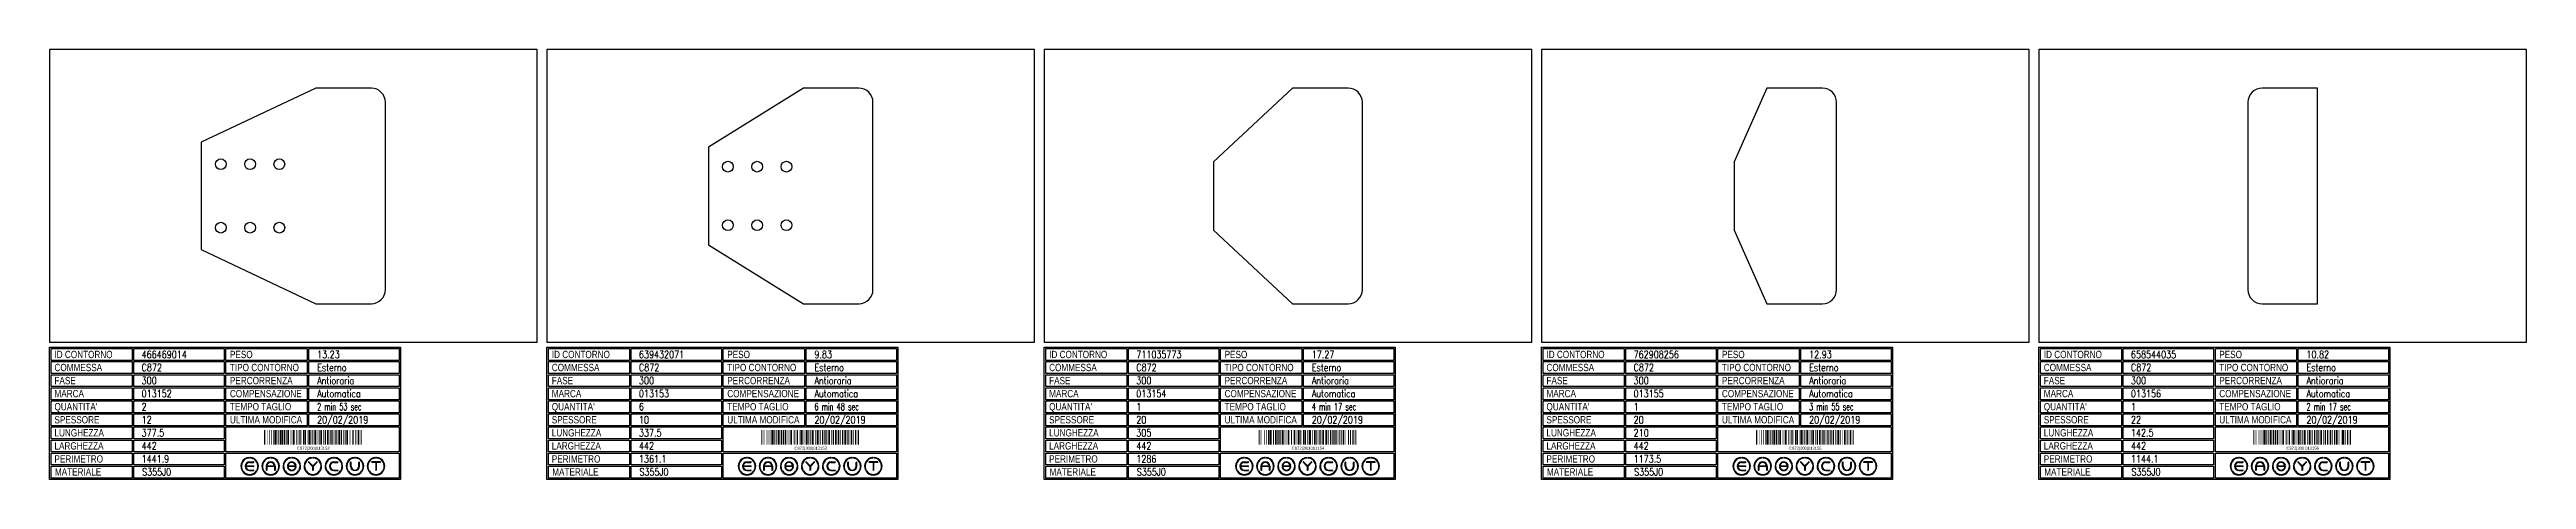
# Model space of a CAD drawing. Header units: millimetres. Extents: x 10000 to 55964, y 10000 to 31380.
# Drawn here: x 15100 to 20180, y 21289 to 22170 of the extents above; entities that cross this region are included whole.
import ezdxf
from ezdxf.enums import TextEntityAlignment as Align

# ---------------------------------------------------------------- set-up
doc = ezdxf.new("R2010")
doc.units = ezdxf.units.MM
doc.styles.add('EasyCutStyle', font='romans.shx', dxfattribs={"width": 0.8})
doc.styles.add('EasyCutStyle1', font='arial.ttf', dxfattribs={"width": 0.8})
doc.styles.get("Standard").update_dxf_attribs({"font": 'arial.ttf'})

# ---------------------------------------------------------------- blocks, each defined once
blk = doc.blocks.new('BlockShape01')
at = {"color": 253}
blk.add_lwpolyline([(0, 0), (720, 0), (720, -271), (0, -271)], close=True, dxfattribs=at)
at = {"color": 2}
for points in [[(3, -2.9), (169.3, -2.9), (169.3, -27.3), (3, -27.3)], [(3, -2.9), (169.3, -2.9), (169.3, -27.3), (3, -27.3)], [(3, -29.6), (169.3, -29.6), (169.3, -54), (3, -54)], [(361.9, -2.9), (528.3, -2.9), (528.3, -27.3), (361.9, -27.3)], [(361.9, -29.6), (528.3, -29.6), (528.3, -54), (361.9, -54)], [(3, -56.4), (169.3, -56.4), (169.3, -80.8), (3, -80.8)], [(3, -83.1), (169.3, -83.1), (169.3, -107.6), (3, -107.6)], [(361.9, -56.4), (528.3, -56.4), (528.3, -80.8), (361.9, -80.8)], [(361.9, -83.1), (528.3, -83.1), (528.3, -107.6), (361.9, -107.6)], [(3, -109.9), (169.3, -109.9), (169.3, -134.3), (3, -134.3)], [(3, -136.7), (169.3, -136.7), (169.3, -161.1), (3, -161.1)], [(361.9, -109.9), (528.3, -109.9), (528.3, -134.3), (361.9, -134.3)], [(361.9, -136.7), (528.3, -136.7), (528.3, -161.1), (361.9, -161.1)], [(3, -163.4), (169.3, -163.4), (169.3, -187.9), (3, -187.9)], [(3, -190.2), (169.3, -190.2), (169.3, -214.6), (3, -214.6)], [(3, -217), (169.3, -217), (169.3, -241.4), (3, -241.4)], [(3, -243.7), (169.3, -243.7), (169.3, -268.1), (3, -268.1)]]:
    blk.add_lwpolyline(points, close=True, dxfattribs=at)
at = {"color": 1}
for points in [[(172.7, -2.9), (358.1, -2.9), (358.1, -27.3), (172.7, -27.3)], [(172.7, -29.6), (358.1, -29.6), (358.1, -54), (172.7, -54)], [(531.6, -2.9), (717, -2.9), (717, -27.3), (531.6, -27.3)], [(531.6, -29.6), (717, -29.6), (717, -54), (531.6, -54)], [(172.7, -56.4), (358.1, -56.4), (358.1, -80.8), (172.7, -80.8)], [(172.7, -83.1), (358.1, -83.1), (358.1, -107.6), (172.7, -107.6)], [(531.6, -56.4), (717, -56.4), (717, -80.8), (531.6, -80.8)], [(531.6, -83.1), (717, -83.1), (717, -107.6), (531.6, -107.6)], [(172.7, -109.9), (358.1, -109.9), (358.1, -134.3), (172.7, -134.3)], [(172.7, -136.7), (358.1, -136.7), (358.1, -161.1), (172.7, -161.1)], [(531.6, -109.9), (717, -109.9), (717, -134.3), (531.6, -134.3)], [(531.6, -136.7), (717, -136.7), (717, -161.1), (531.6, -161.1)], [(172.7, -163.4), (358.1, -163.4), (358.1, -187.9), (172.7, -187.9)], [(172.7, -190.2), (358.1, -190.2), (358.1, -214.6), (172.7, -214.6)], [(361.9, -163.4), (717, -163.4), (717, -214.6), (361.9, -214.6)], [(172.7, -217), (358.1, -217), (358.1, -241.4), (172.7, -241.4)], [(172.7, -243.7), (358.1, -243.7), (358.1, -268.1), (172.7, -268.1)], [(361.9, -217), (717, -217), (717, -268.1), (361.9, -268.1)]]:
    blk.add_lwpolyline(points, close=True, dxfattribs=at)
at = {"color": 161, "style": 'EasyCutStyle1', "width": 0.8}
for s, p in [('COMMESSA', (10.1, -49.1)), ('ID CONTORNO', (10.1, -22.4)), ('TIPO CONTORNO', (370, -49.1)), ('PESO', (370, -22.4)), ('FASE', (10.1, -75.9)), ('MARCA', (10.1, -102.6)), ('COMPENSAZIONE', (370, -102.6)), ('PERCORRENZA', (370, -75.9)), ("QUANTITA'", (10.1, -129.4)), ('SPESSORE', (10.1, -156.2)), ('TEMPO TAGLIO', (370, -129.4)), ('ULTIMA MODIFICA', (370, -156.2)), ('LUNGHEZZA', (10.1, -182.9)), ('LARGHEZZA', (10.1, -209.7)), ('PERIMETRO', (10.1, -236.5)), ('MATERIALE', (11, -263.2))]:
    blk.add_text(s, height=15, dxfattribs=at).set_placement(p)
at = {"style": 'EasyCutStyle'}
for tag, p, width in [('ORDERSHAPE', (188.9, -49.1), 0.8), ('IDSHAPE', (188.9, -22.4), 0.8), ('TYPESHAPE', (548.8, -49.1), 0.8), ('WEIGTHSHAPE', (548.8, -22.4), 0.8), ('PHASESHAPE', (188.9, -75.9), 0.8), ('MKSHAPE', (188.9, -102.6), 0.8), ('JOUSHAPE', (548.8, -75.9), 0.8), ('COMPSHAPE', (548.8, -102.6), 0.8), ('TKSHAPE', (188.9, -156.2), 0.8), ('QTASHAPE', (188.9, -129.4), 0.8), ('TIMECUTSHAPE', (548.8, -129.4), 0.65), ('LASTMODIFYSHAPE', (548.8, -156.2), 0.8), ('LENGTHSHAPE', (188.9, -182.9), 0.8), ('HEIGHTSHAPE', (188.9, -209.7), 0.8), ('PERIMETERSHAPE', (188.9, -236.5), 0.8), ('MATSHAPE', (189.8, -263.2), 0.8)]:
    blk.add_attdef(tag, p, '', height=15, dxfattribs=dict(at, width=width))
blk = doc.blocks.new('Logo')
for color, points in [(140, [(-144.9, -7.2, -1), (-145.9, -7.6, -0.520567), (-131.2, 17.9, -1), (-131.1, 16.9, 0.520567)]), (256, [(-121.7, 0.5), (-137.5, 0.5, -0.394366), (-129.6, 7.9), (-121.7, 7.9, 1), (-121.7, 9), (-129.6, 9, 1), (-129.6, -9), (-121.7, -9, 1), (-121.7, -7.9), (-129.6, -7.9, -0.394366), (-137.5, -0.5), (-121.7, -0.5, 1)]), (140, [(-114.3, -7.2, 1), (-113.3, -7.6, 0.520567), (-128, 17.9, 0.916853), (-128.2, 16.9, 0.043377), (-128.1, 16.9, -0.520567)]), (140, [(-101.7, -7.2, -1), (-102.7, -7.6, -0.520567), (-88, 17.9, -1), (-87.9, 16.9, 0.520567)]), (140, [(-71.1, -7.2, 1), (-70.1, -7.6, 0.520567), (-84.8, 17.9, 1), (-84.9, 16.9, -0.520567)]), (140, [(-58.5, -7.2, -1), (-59.5, -7.6, -0.520567), (-44.8, 17.9, -1), (-44.7, 16.9, 0.520567)]), (256, [(-36.6, -0.5, -0.486114), (-35.5, -1.9, -0.776377), (-50.9, -2, 1), (-51.9, -2.3, 0.776377), (-34.5, -2.1, 0.486114), (-36.6, 0.5), (-49.8, 0.5, -0.486114), (-50.9, 1.9, -0.776377), (-35.5, 2, 1), (-34.5, 2.3, 0.776377), (-51.9, 2.1, 0.486114), (-49.8, -0.5)]), (140, [(-27.9, -7.2, 1), (-26.9, -7.6, 0.520567), (-41.6, 17.9, 1), (-41.7, 16.9, -0.520567)]), (140, [(-15.3, -7.2, -1), (-16.3, -7.6, -0.520567), (-1.6, 17.9, -1), (-1.5, 16.9, 0.520567)]), (256, [(0, 0.8), (-8.1, 8.8, 1), (-8.8, 8.1), (-0.5, -0.2), (-0.5, -7.9, 1), (0.5, -7.9), (0.5, -0.2), (8.8, 8.1, 1), (8.1, 8.8)]), (140, [(15.3, -7.2, 1), (16.3, -7.6, 0.520567), (1.6, 17.9, 1), (1.5, 16.9, -0.520567)]), (140, [(27.9, -7.2, -1), (26.9, -7.6, -0.520567), (41.6, 17.9, -1), (41.7, 16.9, 0.520567)]), (256, [(43.2, -9), (51.1, -9, 1), (51.1, -7.9), (43.2, -7.9, -1), (43.2, 7.9), (51.1, 7.9, 1), (51.1, 9), (43.2, 9, 1)]), (140, [(58.5, -7.2, 1), (59.5, -7.6, 0.520567), (44.8, 17.9, 1), (44.7, 16.9, -0.520567)]), (140, [(71.1, -7.2, -1), (70.1, -7.6, -0.520567), (84.8, 17.9, -1), (84.9, 16.9, 0.520567)]), (256, [(78.5, 0), (78.5, 7.9, 1), (77.4, 7.9), (77.4, 0, 1), (95.4, 0), (95.4, 7.9, 1), (94.3, 7.9), (94.3, 0, -1)]), (140, [(101.7, -7.2, 1), (102.7, -7.6, 0.520567), (88, 17.9, 1), (87.9, 16.9, -0.520567)]), (140, [(114.3, -7.2, -1), (113.3, -7.6, -0.520567), (128, 17.9, -1), (128.1, 16.9, 0.520567)]), (256, [(121.1, 9, 1), (121.1, 7.9), (129.1, 7.9), (129.1, -7.9, 1), (130.1, -7.9), (130.1, 7.9), (138.1, 7.9, 1), (138.1, 9)]), (140, [(144.9, -7.2, 1), (145.9, -7.6, 0.520567), (131.2, 17.9, 1), (131.1, 16.9, -0.520567)]), (140, [(-114.9, -10.3, 1), (-115.7, -9.7, -0.520567), (-143.5, -9.7, 1), (-144.3, -10.3, 0.520567)]), (140, [(-71.7, -10.3, 1), (-72.5, -9.7, -0.520567), (-100.3, -9.7, 1), (-101.1, -10.3, 0.520567)]), (140, [(-28.5, -10.3, 1), (-29.3, -9.7, -0.520567), (-57.1, -9.7, 1), (-57.9, -10.3, 0.520567)]), (140, [(14.7, -10.3, 1), (13.9, -9.7, -0.520567), (-13.9, -9.7, 1), (-14.7, -10.3, 0.520567)]), (140, [(57.9, -10.3, 1), (57.1, -9.7, -0.520567), (29.3, -9.7, 1), (28.5, -10.3, 0.520567)]), (140, [(101.1, -10.3, 1), (100.3, -9.7, -0.520567), (72.5, -9.7, 1), (71.7, -10.3, 0.520567)]), (140, [(144.3, -10.3, 1), (143.5, -9.7, -0.520567), (115.7, -9.7, 1), (114.9, -10.3, 0.520567)])]:
    blk.add_hatch(color=color).paths.add_polyline_path(points)
h = blk.add_hatch(color=256)
h.paths.add_polyline_path([(-78.5, -0.5), (-78.5, -7.9, 1), (-77.4, -7.9), (-77.4, 0, 1), (-95.4, 0), (-95.4, -7.9, 1), (-94.3, -7.9), (-94.3, -0.5)])
h.paths.add_polyline_path([(-94.3, 0.5, -0.933992), (-78.5, 0.5)], flags=16)
for p, q in [((-121.7, 0.5), (-137.5, 0.5)), ((-129.6, 9), (-121.7, 9)), ((-129.6, 7.9), (-121.7, 7.9)), ((-95.4, 0), (-95.4, -7.9)), ((-78.5, 0.5), (-94.3, 0.5)), ((-77.4, 0), (-77.4, -7.9)), ((-36.6, 0.5), (-49.8, 0.5)), ((-0.5, -0.2), (-8.8, 8.1)), ((0, 0.8), (-8.1, 8.8)), ((0, 0.8), (8.1, 8.8)), ((0.5, -0.2), (8.8, 8.1)), ((43.2, 9), (51.1, 9)), ((43.2, 7.9), (51.1, 7.9)), ((77.4, 0), (77.4, 7.9)), ((78.5, 0), (78.5, 7.9)), ((94.3, 0), (94.3, 7.9)), ((95.4, 0), (95.4, 7.9)), ((138.1, 9), (121.1, 9)), ((129.1, 7.9), (121.1, 7.9)), ((129.1, 7.9), (129.1, -7.9)), ((130.1, 7.9), (130.1, -7.9)), ((138.1, 7.9), (130.1, 7.9)), ((-121.7, -0.5), (-137.5, -0.5)), ((-129.6, -7.9), (-121.7, -7.9)), ((-129.6, -9), (-121.7, -9)), ((-94.3, -0.5), (-94.3, -7.9)), ((-78.5, -0.5), (-94.3, -0.5)), ((-78.5, -0.5), (-78.5, -7.9)), ((-36.6, -0.5), (-49.8, -0.5)), ((-0.5, -0.2), (-0.5, -7.9)), ((0.5, -0.2), (0.5, -7.9)), ((43.2, -7.9), (51.1, -7.9)), ((43.2, -9), (51.1, -9))]:
    blk.add_line(p, q)
at = {"color": 140}
for centre, radius, start, end in [((-129.6, 0), 18, 95, 205), ((-129.6, 0), 16.9, 95, 205), ((-131.1, 17.4), 0.54, 275, 95), ((-128.1, 17.4), 0.54, 85, 265), ((-129.6, 0), 16.9, 335, 85), ((-129.6, 0), 18, 335, 85), ((-86.4, 0), 18, 95, 205), ((-86.4, 0), 16.9, 95, 205), ((-87.9, 17.4), 0.54, 275, 95), ((-84.9, 17.4), 0.54, 85, 265), ((-86.4, 0), 16.9, 335, 85), ((-86.4, 0), 18, 335, 85), ((-43.2, 0), 18, 95, 205), ((-43.2, 0), 16.9, 95, 205), ((-44.7, 17.4), 0.54, 275, 95), ((-41.7, 17.4), 0.54, 85, 265), ((-43.2, 0), 16.9, 335, 85), ((-43.2, 0), 18, 335, 85), ((0, 0), 18, 95, 205), ((0, 0), 16.9, 95, 205), ((-1.5, 17.4), 0.54, 275, 95), ((1.5, 17.4), 0.54, 85, 265), ((0, 0), 16.9, 335, 85), ((0, 0), 18, 335, 85), ((43.2, 0), 18, 95, 205), ((43.2, 0), 16.9, 95, 205), ((41.7, 17.4), 0.54, 275, 95), ((44.7, 17.4), 0.54, 85, 265), ((43.2, 0), 16.9, 335, 85), ((43.2, 0), 18, 335, 85), ((86.4, 0), 18, 95, 205), ((86.4, 0), 16.9, 95, 205), ((84.9, 17.4), 0.54, 275, 95), ((87.9, 17.4), 0.54, 85, 265), ((86.4, 0), 16.9, 335, 85), ((86.4, 0), 18, 335, 85), ((129.6, 0), 18, 95, 205), ((129.6, 0), 16.9, 95, 205), ((128.1, 17.4), 0.54, 275, 95), ((131.1, 17.4), 0.54, 85, 265), ((129.6, 0), 16.9, 335, 85), ((129.6, 0), 18, 335, 85), ((-145.4, -7.4), 0.54, 205, 25), ((-143.9, -10), 0.54, 35, 215), ((-129.6, 0), 18, 215, 325), ((-129.6, 0), 16.9, 215, 325), ((-115.3, -10), 0.54, 325, 145), ((-113.8, -7.4), 0.54, 155, 335), ((-102.2, -7.4), 0.54, 205, 25), ((-100.7, -10), 0.54, 35, 215), ((-86.4, 0), 18, 215, 325), ((-86.4, 0), 16.9, 215, 325), ((-72.1, -10), 0.54, 325, 145), ((-70.6, -7.4), 0.54, 155, 335), ((-59, -7.4), 0.54, 205, 25), ((-57.5, -10), 0.54, 35, 215), ((-43.2, 0), 18, 215, 325), ((-43.2, 0), 16.9, 215, 325), ((-28.9, -10), 0.54, 325, 145), ((-27.4, -7.4), 0.54, 155, 335), ((-15.8, -7.4), 0.54, 205, 25), ((-14.3, -10), 0.54, 35, 215), ((0, 0), 18, 215, 325), ((0, 0), 16.9, 215, 325), ((14.3, -10), 0.54, 325, 145), ((15.8, -7.4), 0.54, 155, 335), ((27.4, -7.4), 0.54, 205, 25), ((28.9, -10), 0.54, 35, 215), ((43.2, 0), 18, 215, 325), ((43.2, 0), 16.9, 215, 325), ((57.5, -10), 0.54, 325, 145), ((59, -7.4), 0.54, 155, 335), ((70.6, -7.4), 0.54, 205, 25), ((72.1, -10), 0.54, 35, 215), ((86.4, 0), 18, 215, 325), ((86.4, 0), 16.9, 215, 325), ((100.7, -10), 0.54, 325, 145), ((102.2, -7.4), 0.54, 155, 335), ((113.8, -7.4), 0.54, 205, 25), ((115.3, -10), 0.54, 35, 215), ((129.6, 0), 18, 215, 325), ((129.6, 0), 16.9, 215, 325), ((143.9, -10), 0.54, 325, 145), ((145.4, -7.4), 0.54, 155, 335)]:
    blk.add_arc(centre, radius, start, end, dxfattribs=at)
for centre, radius, start, end in [((-129.6, 0), 9, 90, 270), ((-129.6, 0), 7.92, 90, 176.0904), ((-121.7, 8.5), 0.54, 270, 90), ((-121.7, 0), 0.54, 270, 90), ((-86.4, 0), 9, 0, 180), ((-86.4, 0), 7.92, 3.9096, 176.0904), ((-49.8, 1.6), 2.16, 166.2998, 270), ((-43.2, 0), 9, 15, 166.2998), ((-43.2, 0), 7.92, 15, 166.2998), ((-49.8, 1.6), 1.08, 166.2998, 270), ((-36.6, -1.6), 2.16, 346.2998, 90), ((-35, 2.2), 0.54, 195, 15), ((-8.5, 8.5), 0.54, 45, 225), ((8.5, 8.5), 0.54, 315, 135), ((43.2, 0), 9, 90, 270), ((43.2, 0), 7.92, 90, 270), ((51.1, 8.5), 0.54, 270, 90), ((77.9, 7.9), 0.54, 0, 180), ((86.4, 0), 9, 180, 0), ((86.4, 0), 7.92, 180, 0), ((94.9, 7.9), 0.54, 0, 180), ((121.1, 8.5), 0.54, 90, 270), ((138.1, 8.5), 0.54, 270, 90), ((-129.6, 0), 7.92, 183.9096, 270), ((-121.7, -8.5), 0.54, 270, 90), ((-94.9, -7.9), 0.54, 180, 0), ((-77.9, -7.9), 0.54, 180, 0), ((-51.4, -2.2), 0.54, 15, 195), ((-43.2, 0), 9, 195, 346.2998), ((-43.2, 0), 7.92, 195, 346.2998), ((-36.6, -1.6), 1.08, 346.2998, 90), ((0, -7.9), 0.54, 180, 0), ((51.1, -8.5), 0.54, 270, 90), ((129.6, -7.9), 0.54, 180, 0)]:
    blk.add_arc(centre, radius, start, end)
blk = doc.blocks.new('466469014_128', base_point=(228.8, -299))
at = {"linetype": 'Continuous'}
for points, const_width in [([(229.8, -299), (229.8, -269)], 2), ([(232.3, -299), (232.3, -269)], 1), ([(235.3, -299), (235.3, -269)], 1), ([(240.3, -299), (240.3, -269)], 1), ([(244.3, -299), (244.3, -269)], 1), ([(248.8, -299), (248.8, -269)], 2), ([(252.3, -299), (252.3, -269)], 3), ([(255.3, -299), (255.3, -269)], 1), ([(258.8, -299), (258.8, -269)], 2), ([(263.3, -299), (263.3, -269)], 3), ([(266.8, -299), (266.8, -269)], 2), ([(270.3, -299), (270.3, -269)], 3), ([(273.8, -299), (273.8, -269)], 2), ([(278.3, -299), (278.3, -269)], 3), ([(282.3, -299), (282.3, -269)], 1), ([(284.3, -299), (284.3, -269)], 1), ([(286.3, -299), (286.3, -269)], 1), ([(289.8, -299), (289.8, -269)], 4), ([(295.8, -299), (295.8, -269)], 2), ([(299.3, -299), (299.3, -269)], 1), ([(302.3, -299), (302.3, -269)], 3), ([(306.3, -299), (306.3, -269)], 1), ([(310.3, -299), (310.3, -269)], 3), ([(313.8, -299), (313.8, -269)], 2), ([(317.3, -299), (317.3, -269)], 1), ([(321.3, -299), (321.3, -269)], 3), ([(324.8, -299), (324.8, -269)], 2), ([(328.3, -299), (328.3, -269)], 1), ([(330.3, -299), (330.3, -269)], 1), ([(333.8, -299), (333.8, -269)], 4), ([(339.3, -299), (339.3, -269)], 1), ([(343.3, -299), (343.3, -269)], 3), ([(346.8, -299), (346.8, -269)], 2), ([(350.3, -299), (350.3, -269)], 1), ([(354.3, -299), (354.3, -269)], 3), ([(358.8, -299), (358.8, -269)], 2), ([(361.8, -299), (361.8, -269)], 2), ([(365.3, -299), (365.3, -269)], 1), ([(368.3, -299), (368.3, -269)], 3), ([(372.3, -299), (372.3, -269)], 1), ([(376.3, -299), (376.3, -269)], 3), ([(380.8, -299), (380.8, -269)], 2), ([(383.8, -299), (383.8, -269)], 2), ([(387.3, -299), (387.3, -269)], 3), ([(391.3, -299), (391.3, -269)], 1), ([(394.8, -299), (394.8, -269)], 2), ([(399.3, -299), (399.3, -269)], 3), ([(403.3, -299), (403.3, -269)], 1), ([(405.3, -299), (405.3, -269)], 1), ([(409.3, -299), (409.3, -269)], 1), ([(411.8, -299), (411.8, -269)], 2), ([(416.8, -299), (416.8, -269)], 2), ([(422.3, -299), (422.3, -269)], 3), ([(425.3, -299), (425.3, -269)], 1), ([(427.8, -299), (427.8, -269)], 2)]:
    blk.add_lwpolyline(points, dxfattribs=dict(at, const_width=const_width))
blk.add_text('C872|300|013152', height=6).set_placement((329.8, -309.5), align=Align.CENTER)
blk = doc.blocks.new('639432071_128', base_point=(208.8, -299))
at = {"linetype": 'Continuous'}
for points, const_width in [([(209.8, -299), (209.8, -269)], 2), ([(212.3, -299), (212.3, -269)], 1), ([(215.3, -299), (215.3, -269)], 1), ([(220.3, -299), (220.3, -269)], 1), ([(224.3, -299), (224.3, -269)], 1), ([(228.8, -299), (228.8, -269)], 2), ([(232.3, -299), (232.3, -269)], 3), ([(235.3, -299), (235.3, -269)], 1), ([(238.8, -299), (238.8, -269)], 2), ([(243.3, -299), (243.3, -269)], 3), ([(246.8, -299), (246.8, -269)], 2), ([(250.3, -299), (250.3, -269)], 3), ([(253.8, -299), (253.8, -269)], 2), ([(258.3, -299), (258.3, -269)], 3), ([(262.3, -299), (262.3, -269)], 1), ([(264.3, -299), (264.3, -269)], 1), ([(266.3, -299), (266.3, -269)], 1), ([(269.8, -299), (269.8, -269)], 4), ([(275.8, -299), (275.8, -269)], 2), ([(279.3, -299), (279.3, -269)], 1), ([(282.3, -299), (282.3, -269)], 3), ([(286.3, -299), (286.3, -269)], 1), ([(290.3, -299), (290.3, -269)], 3), ([(293.8, -299), (293.8, -269)], 2), ([(297.3, -299), (297.3, -269)], 1), ([(301.3, -299), (301.3, -269)], 3), ([(304.8, -299), (304.8, -269)], 2), ([(308.3, -299), (308.3, -269)], 1), ([(310.3, -299), (310.3, -269)], 1), ([(313.8, -299), (313.8, -269)], 4), ([(319.3, -299), (319.3, -269)], 1), ([(323.3, -299), (323.3, -269)], 3), ([(326.8, -299), (326.8, -269)], 2), ([(330.3, -299), (330.3, -269)], 1), ([(334.3, -299), (334.3, -269)], 3), ([(338.8, -299), (338.8, -269)], 2), ([(341.8, -299), (341.8, -269)], 2), ([(345.3, -299), (345.3, -269)], 1), ([(348.3, -299), (348.3, -269)], 3), ([(352.3, -299), (352.3, -269)], 1), ([(356.3, -299), (356.3, -269)], 3), ([(360.8, -299), (360.8, -269)], 2), ([(363.8, -299), (363.8, -269)], 2), ([(367.3, -299), (367.3, -269)], 3), ([(371.3, -299), (371.3, -269)], 1), ([(374.8, -299), (374.8, -269)], 2), ([(378.3, -299), (378.3, -269)], 1), ([(381.3, -299), (381.3, -269)], 3), ([(385.8, -299), (385.8, -269)], 2), ([(388.3, -299), (388.3, -269)], 1), ([(393.3, -299), (393.3, -269)], 3), ([(396.8, -299), (396.8, -269)], 2), ([(402.3, -299), (402.3, -269)], 3), ([(405.3, -299), (405.3, -269)], 1), ([(407.8, -299), (407.8, -269)], 2)]:
    blk.add_lwpolyline(points, dxfattribs=dict(at, const_width=const_width))
blk.add_text('C872|300|013153', height=6).set_placement((309.8, -309.5), align=Align.CENTER)
blk = doc.blocks.new('711035773_128', base_point=(192.5, -299))
at = {"linetype": 'Continuous'}
for points, const_width in [([(193.5, -299), (193.5, -269)], 2), ([(196, -299), (196, -269)], 1), ([(199, -299), (199, -269)], 1), ([(204, -299), (204, -269)], 1), ([(208, -299), (208, -269)], 1), ([(212.5, -299), (212.5, -269)], 2), ([(216, -299), (216, -269)], 3), ([(219, -299), (219, -269)], 1), ([(222.5, -299), (222.5, -269)], 2), ([(227, -299), (227, -269)], 3), ([(230.5, -299), (230.5, -269)], 2), ([(234, -299), (234, -269)], 3), ([(237.5, -299), (237.5, -269)], 2), ([(242, -299), (242, -269)], 3), ([(246, -299), (246, -269)], 1), ([(248, -299), (248, -269)], 1), ([(250, -299), (250, -269)], 1), ([(253.5, -299), (253.5, -269)], 4), ([(259.5, -299), (259.5, -269)], 2), ([(263, -299), (263, -269)], 1), ([(266, -299), (266, -269)], 3), ([(270, -299), (270, -269)], 1), ([(274, -299), (274, -269)], 3), ([(277.5, -299), (277.5, -269)], 2), ([(281, -299), (281, -269)], 1), ([(285, -299), (285, -269)], 3), ([(288.5, -299), (288.5, -269)], 2), ([(292, -299), (292, -269)], 1), ([(294, -299), (294, -269)], 1), ([(297.5, -299), (297.5, -269)], 4), ([(303, -299), (303, -269)], 1), ([(307, -299), (307, -269)], 3), ([(310.5, -299), (310.5, -269)], 2), ([(314, -299), (314, -269)], 1), ([(318, -299), (318, -269)], 3), ([(322.5, -299), (322.5, -269)], 2), ([(325.5, -299), (325.5, -269)], 2), ([(329, -299), (329, -269)], 1), ([(332, -299), (332, -269)], 3), ([(336, -299), (336, -269)], 1), ([(340, -299), (340, -269)], 3), ([(344.5, -299), (344.5, -269)], 2), ([(347.5, -299), (347.5, -269)], 2), ([(351, -299), (351, -269)], 3), ([(355, -299), (355, -269)], 1), ([(358.5, -299), (358.5, -269)], 2), ([(362, -299), (362, -269)], 1), ([(366, -299), (366, -269)], 3), ([(369, -299), (369, -269)], 1), ([(371, -299), (371, -269)], 1), ([(376.5, -299), (376.5, -269)], 2), ([(380.5, -299), (380.5, -269)], 2), ([(386, -299), (386, -269)], 3), ([(389, -299), (389, -269)], 1), ([(391.5, -299), (391.5, -269)], 2)]:
    blk.add_lwpolyline(points, dxfattribs=dict(at, const_width=const_width))
blk.add_text('C872|300|013154', height=6).set_placement((293.5, -309.5), align=Align.CENTER)
blk = doc.blocks.new('762908256_128', base_point=(145, -299))
at = {"linetype": 'Continuous'}
for points, const_width in [([(146, -299), (146, -269)], 2), ([(148.5, -299), (148.5, -269)], 1), ([(151.5, -299), (151.5, -269)], 1), ([(156.5, -299), (156.5, -269)], 1), ([(160.5, -299), (160.5, -269)], 1), ([(165, -299), (165, -269)], 2), ([(168.5, -299), (168.5, -269)], 3), ([(171.5, -299), (171.5, -269)], 1), ([(175, -299), (175, -269)], 2), ([(179.5, -299), (179.5, -269)], 3), ([(183, -299), (183, -269)], 2), ([(186.5, -299), (186.5, -269)], 3), ([(190, -299), (190, -269)], 2), ([(194.5, -299), (194.5, -269)], 3), ([(198.5, -299), (198.5, -269)], 1), ([(200.5, -299), (200.5, -269)], 1), ([(202.5, -299), (202.5, -269)], 1), ([(206, -299), (206, -269)], 4), ([(212, -299), (212, -269)], 2), ([(215.5, -299), (215.5, -269)], 1), ([(218.5, -299), (218.5, -269)], 3), ([(222.5, -299), (222.5, -269)], 1), ([(226.5, -299), (226.5, -269)], 3), ([(230, -299), (230, -269)], 2), ([(233.5, -299), (233.5, -269)], 1), ([(237.5, -299), (237.5, -269)], 3), ([(241, -299), (241, -269)], 2), ([(244.5, -299), (244.5, -269)], 1), ([(246.5, -299), (246.5, -269)], 1), ([(250, -299), (250, -269)], 4), ([(255.5, -299), (255.5, -269)], 1), ([(259.5, -299), (259.5, -269)], 3), ([(263, -299), (263, -269)], 2), ([(266.5, -299), (266.5, -269)], 1), ([(270.5, -299), (270.5, -269)], 3), ([(275, -299), (275, -269)], 2), ([(278, -299), (278, -269)], 2), ([(281.5, -299), (281.5, -269)], 1), ([(284.5, -299), (284.5, -269)], 3), ([(288.5, -299), (288.5, -269)], 1), ([(292.5, -299), (292.5, -269)], 3), ([(297, -299), (297, -269)], 2), ([(300, -299), (300, -269)], 2), ([(303.5, -299), (303.5, -269)], 3), ([(307.5, -299), (307.5, -269)], 1), ([(311, -299), (311, -269)], 2), ([(314.5, -299), (314.5, -269)], 3), ([(318.5, -299), (318.5, -269)], 1), ([(321.5, -299), (321.5, -269)], 1), ([(327, -299), (327, -269)], 4), ([(330.5, -299), (330.5, -269)], 1), ([(333, -299), (333, -269)], 2), ([(338.5, -299), (338.5, -269)], 3), ([(341.5, -299), (341.5, -269)], 1), ([(344, -299), (344, -269)], 2)]:
    blk.add_lwpolyline(points, dxfattribs=dict(at, const_width=const_width))
blk.add_text('C872|300|013155', height=6).set_placement((246, -309.5), align=Align.CENTER)
blk = doc.blocks.new('658544035_128', base_point=(111.25, -299))
at = {"linetype": 'Continuous'}
for points, const_width in [([(112.25, -299), (112.25, -269)], 2), ([(114.75, -299), (114.75, -269)], 1), ([(117.75, -299), (117.75, -269)], 1), ([(122.75, -299), (122.75, -269)], 1), ([(126.75, -299), (126.75, -269)], 1), ([(131.25, -299), (131.25, -269)], 2), ([(134.75, -299), (134.75, -269)], 3), ([(137.75, -299), (137.75, -269)], 1), ([(141.25, -299), (141.25, -269)], 2), ([(145.75, -299), (145.75, -269)], 3), ([(149.25, -299), (149.25, -269)], 2), ([(152.75, -299), (152.75, -269)], 3), ([(156.25, -299), (156.25, -269)], 2), ([(160.75, -299), (160.75, -269)], 3), ([(164.75, -299), (164.75, -269)], 1), ([(166.75, -299), (166.75, -269)], 1), ([(168.75, -299), (168.75, -269)], 1), ([(172.25, -299), (172.25, -269)], 4), ([(178.25, -299), (178.25, -269)], 2), ([(181.75, -299), (181.75, -269)], 1), ([(184.75, -299), (184.75, -269)], 3), ([(188.75, -299), (188.75, -269)], 1), ([(192.75, -299), (192.75, -269)], 3), ([(196.25, -299), (196.25, -269)], 2), ([(199.75, -299), (199.75, -269)], 1), ([(203.75, -299), (203.75, -269)], 3), ([(207.25, -299), (207.25, -269)], 2), ([(210.75, -299), (210.75, -269)], 1), ([(212.75, -299), (212.75, -269)], 1), ([(216.25, -299), (216.25, -269)], 4), ([(221.75, -299), (221.75, -269)], 1), ([(225.75, -299), (225.75, -269)], 3), ([(229.25, -299), (229.25, -269)], 2), ([(232.75, -299), (232.75, -269)], 1), ([(236.75, -299), (236.75, -269)], 3), ([(241.25, -299), (241.25, -269)], 2), ([(244.25, -299), (244.25, -269)], 2), ([(247.75, -299), (247.75, -269)], 1), ([(250.75, -299), (250.75, -269)], 3), ([(254.75, -299), (254.75, -269)], 1), ([(258.75, -299), (258.75, -269)], 3), ([(263.25, -299), (263.25, -269)], 2), ([(266.25, -299), (266.25, -269)], 2), ([(269.75, -299), (269.75, -269)], 3), ([(273.75, -299), (273.75, -269)], 1), ([(277.25, -299), (277.25, -269)], 2), ([(281.75, -299), (281.75, -269)], 3), ([(284.75, -299), (284.75, -269)], 1), ([(287.75, -299), (287.75, -269)], 1), ([(291.75, -299), (291.75, -269)], 1), ([(295.25, -299), (295.25, -269)], 4), ([(299.25, -299), (299.25, -269)], 2), ([(304.75, -299), (304.75, -269)], 3), ([(307.75, -299), (307.75, -269)], 1), ([(310.25, -299), (310.25, -269)], 2)]:
    blk.add_lwpolyline(points, dxfattribs=dict(at, const_width=const_width))
blk.add_text('C872|300|013156', height=6).set_placement((212.25, -309.5), align=Align.CENTER)

msp = doc.modelspace()

# ---------------------------------------------------------------- linework, layer by layer
for p, q in [((16100, 22170), (15100, 22170)), ((15100, 22170), (15100, 21570)), ((16100, 21570), (16100, 22170)), ((17120, 22170), (16120, 22170)), ((16120, 22170), (16120, 21570)), ((17120, 21570), (17120, 22170)), ((18140, 22170), (17140, 22170)), ((17140, 22170), (17140, 21570)), ((18140, 21570), (18140, 22170)), ((19160, 22170), (18160, 22170)), ((18160, 22170), (18160, 21570)), ((19160, 21570), (19160, 22170)), ((20180, 22170), (19180, 22170)), ((19180, 22170), (19180, 21570)), ((20180, 21570), (20180, 22170)), ((15100, 21570), (16100, 21570)), ((16120, 21570), (17120, 21570)), ((17140, 21570), (18140, 21570)), ((18160, 21570), (19160, 21570)), ((19180, 21570), (20180, 21570))]:
    msp.add_line(p, q)
at = {"color": 2}
for points in [[(15646.3, 21649), (15760.3, 21649, 0.409216), (15788.8, 21678), (15788.8, 22062, 0.409216), (15760.3, 22091), (15646.3, 22091), (15411.3, 21980), (15411.3, 21760)], [(16646.3, 21649), (16760.3, 21649, 0.409216), (16788.8, 21678), (16788.8, 22062, 0.414214), (16759.8, 22091), (16646.3, 22091), (16451.3, 21970), (16451.3, 21770)], [(17649.5, 21649), (17763.5, 21649, 0.414214), (17792.5, 21678), (17792.5, 22062, 0.414214), (17763.5, 22091), (17649.5, 22091), (17487.5, 21940), (17487.5, 21800)], [(18622, 21649), (18736, 21649, 0.414214), (18765, 21678), (18765, 22062, 0.414214), (18736, 22091), (18622, 22091), (18555, 21940), (18555, 21800)], [(19751.3, 21649), (19751.3, 22091), (19637.8, 22091, 0.414214), (19608.8, 22062), (19608.8, 21678, 0.414214), (19637.8, 21649)]]:
    msp.add_lwpolyline(points, format="xyb", close=True, dxfattribs=at)
at = {"color": 4}
for centre in [(15451.3, 21935), (15511.3, 21935), (15571.3, 21935), (16491.3, 21930), (16551.3, 21930), (16611.3, 21930), (15451.3, 21805), (15511.3, 21805), (15571.3, 21805), (16491.3, 21810), (16551.3, 21810), (16611.3, 21810)]:
    msp.add_circle(centre, 11, dxfattribs=at)

# ---------------------------------------------------------------- block references
for p, values in [((15100, 21560), {'IDSHAPE': '466469014', 'ORDERSHAPE': 'C872', 'PHASESHAPE': '300', 'MKSHAPE': '013152', 'TKSHAPE': '12', 'LENGTHSHAPE': '377.5', 'HEIGHTSHAPE': '442', 'MATSHAPE': 'S355J0', 'LASTMODIFYSHAPE': '20/02/2019', 'PERIMETERSHAPE': '1441.9', 'WEIGTHSHAPE': '13.23', 'TYPESHAPE': 'Esterno', 'JOUSHAPE': 'Antioraria', 'COMPSHAPE': 'Automatica', 'TIMECUTSHAPE': '2 min 53 sec', 'QTASHAPE': '2'}), ((16120, 21560), {'IDSHAPE': '639432071', 'ORDERSHAPE': 'C872', 'PHASESHAPE': '300', 'MKSHAPE': '013153', 'TKSHAPE': '10', 'LENGTHSHAPE': '337.5', 'HEIGHTSHAPE': '442', 'MATSHAPE': 'S355J0', 'LASTMODIFYSHAPE': '20/02/2019', 'PERIMETERSHAPE': '1361.1', 'WEIGTHSHAPE': '9.83', 'TYPESHAPE': 'Esterno', 'JOUSHAPE': 'Antioraria', 'COMPSHAPE': 'Automatica', 'TIMECUTSHAPE': '6 min 48 sec', 'QTASHAPE': '6'}), ((17140, 21560), {'IDSHAPE': '711035773', 'ORDERSHAPE': 'C872', 'PHASESHAPE': '300', 'MKSHAPE': '013154', 'TKSHAPE': '20', 'LENGTHSHAPE': '305', 'HEIGHTSHAPE': '442', 'MATSHAPE': 'S355J0', 'LASTMODIFYSHAPE': '20/02/2019', 'PERIMETERSHAPE': '1286', 'WEIGTHSHAPE': '17.27', 'TYPESHAPE': 'Esterno', 'JOUSHAPE': 'Antioraria', 'COMPSHAPE': 'Automatica', 'TIMECUTSHAPE': '4 min 17 sec', 'QTASHAPE': '1'}), ((18160, 21560), {'IDSHAPE': '762908256', 'ORDERSHAPE': 'C872', 'PHASESHAPE': '300', 'MKSHAPE': '013155', 'TKSHAPE': '20', 'LENGTHSHAPE': '210', 'HEIGHTSHAPE': '442', 'MATSHAPE': 'S355J0', 'LASTMODIFYSHAPE': '20/02/2019', 'PERIMETERSHAPE': '1173.5', 'WEIGTHSHAPE': '12.93', 'TYPESHAPE': 'Esterno', 'JOUSHAPE': 'Antioraria', 'COMPSHAPE': 'Automatica', 'TIMECUTSHAPE': '3 min 55 sec', 'QTASHAPE': '1'}), ((19180, 21560), {'IDSHAPE': '658544035', 'ORDERSHAPE': 'C872', 'PHASESHAPE': '300', 'MKSHAPE': '013156', 'TKSHAPE': '22', 'LENGTHSHAPE': '142.5', 'HEIGHTSHAPE': '442', 'MATSHAPE': 'S355J0', 'LASTMODIFYSHAPE': '20/02/2019', 'PERIMETERSHAPE': '1144.1', 'WEIGTHSHAPE': '10.82', 'TYPESHAPE': 'Esterno', 'JOUSHAPE': 'Antioraria', 'COMPSHAPE': 'Automatica', 'TIMECUTSHAPE': '2 min 17 sec', 'QTASHAPE': '1'})]:
    msp.add_blockref('BlockShape01', p).add_auto_attribs(values)
for name, p in [('466469014_128', (15540, 21360.5)), ('639432071_128', (16560, 21360.5)), ('711035773_128', (17580, 21360.5)), ('762908256_128', (18600, 21360.5)), ('658544035_128', (19620, 21360.5)), ('Logo', (15640, 21316)), ('Logo', (16660, 21316)), ('Logo', (17680, 21316)), ('Logo', (18700, 21316)), ('Logo', (19720, 21316))]:
    msp.add_blockref(name, p)

doc.saveas('drawing.dxf')
